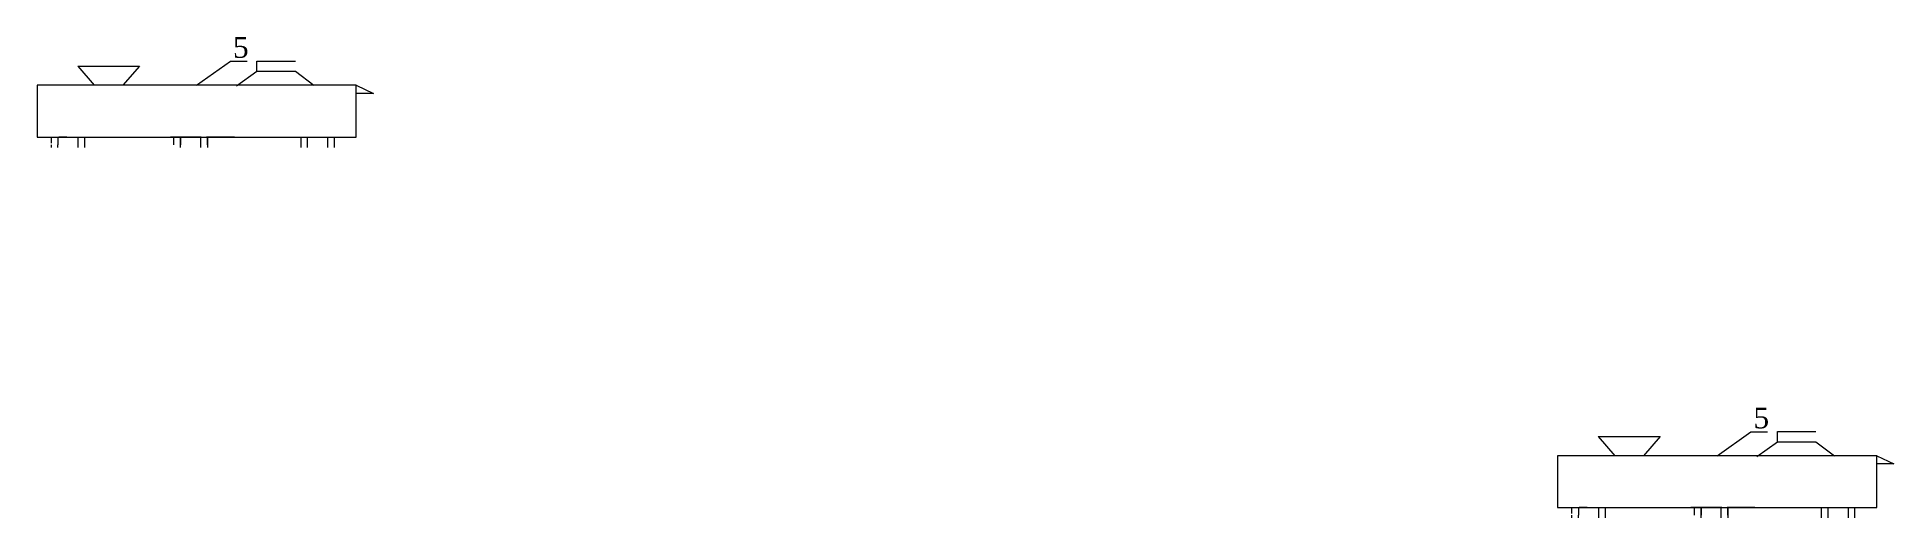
# Model space of a CAD drawing. Header units: inches. Extents: x -4475333 to 345677417, y -211198149 to 2125895.
# Drawn here: x -1899159 to -1863262, y 947473 to 956768 of the extents above; entities that cross this region are included whole.
import ezdxf

# ---------------------------------------------------------------- set-up
doc = ezdxf.new("R2010")
doc.units = ezdxf.units.IN
doc.header["$LTSCALE"] = 150
doc.header["$MEASUREMENT"] = 0
for name, color, linetype, lineweight in [('Duong vien', 7, 'Continuous', 50), ('EEEE', 7, 'Continuous', 0), ('KHUNG BVE', 7, 'Continuous', 0)]:
    doc.layers.add(name, color=color, linetype=linetype, lineweight=lineweight)
doc.styles.get("Standard").update_dxf_attribs({"font": 'times.ttf', "height": 100})

msp = doc.modelspace()

# ---------------------------------------------------------------- texts
at = {"color": 7, "linetype": 'ByBlock', "lineweight": 18, "char_height": 400, "width": 236.121, "attachment_point": 1}
for insert in [(-1895372.3, 956768.1), (-1865975.1, 949604.4)]:
    msp.add_mtext('5', dxfattribs=dict(at, insert=insert))

# ---------------------------------------------------------------- linework, layer by layer
at = {"layer": 'Duong vien', "color": 7, "linetype": 'Continuous', "lineweight": 18, "ltscale": 10}
for p, q in [((-1896074.7, 955836.7), (-1895421.8, 956300.6)), ((-1895421.8, 956300.6), (-1895098.9, 956300.6)), ((-1866677.5, 948672.9), (-1866024.6, 949136.9)), ((-1866024.6, 949136.9), (-1865701.7, 949136.9))]:
    msp.add_line(p, q, dxfattribs=at)
at = {"layer": 'EEEE', "color": 7, "linetype": 'Continuous', "lineweight": 18, "ltscale": 10}
for p, q in [((-1894909.5, 956108.4), (-1894909.5, 956303.9)), ((-1894909.5, 956303.9), (-1894166, 956303.9)), ((-1898374.3, 956208.1), (-1898053.3, 955836.6)), ((-1898374.3, 956208.1), (-1897178.3, 956208.1)), ((-1897178.3, 956208.1), (-1897499.3, 955837.1)), ((-1895306.5, 955826.4), (-1894909.5, 956108.4)), ((-1894909.5, 956108.4), (-1894166, 956108.4)), ((-1894166, 956108.4), (-1893807.8, 955836.6)), ((-1899159, 954836.6), (-1893078.4, 954836.6)), ((-1899159, 954836.6), (-1892990.4, 954836.6)), ((-1898755.6, 954836.6), (-1898755.6, 954686.6)), ((-1898587.1, 954836.7), (-1898740.4, 954836.7)), ((-1898371.9, 954836.6), (-1898371.9, 954686.6)), ((-1895987.8, 954836.6), (-1896581.9, 954836.6)), ((-1896521.1, 954836.6), (-1896521.1, 954686.6)), ((-1896386.2, 954836.6), (-1896386.2, 954686.6)), ((-1896002.6, 954836.6), (-1896002.6, 954686.6)), ((-1895345.3, 954836.6), (-1895881.6, 954836.6)), ((-1893545.4, 954836.6), (-1893545.4, 954686.6)), ((-1865512.3, 948944.7), (-1865512.3, 949140.2)), ((-1865512.3, 949140.2), (-1864768.8, 949140.2)), ((-1868977.1, 949044.3), (-1868656.1, 948672.9)), ((-1868977.1, 949044.3), (-1867781.1, 949044.3)), ((-1867781.1, 949044.3), (-1868102.1, 948673.4)), ((-1865909.3, 948662.6), (-1865512.3, 948944.7)), ((-1865512.3, 948944.7), (-1864768.8, 948944.7)), ((-1864768.8, 948944.7), (-1864410.6, 948672.9)), ((-1869761.8, 947672.9), (-1863681.2, 947672.9)), ((-1869761.8, 947672.9), (-1863593.2, 947672.9)), ((-1869358.4, 947672.9), (-1869358.4, 947522.9)), ((-1869189.9, 947672.9), (-1869343.2, 947672.9)), ((-1868974.7, 947672.9), (-1868974.7, 947522.9)), ((-1866590.6, 947672.9), (-1867184.7, 947672.9)), ((-1867123.9, 947672.9), (-1867123.9, 947522.9)), ((-1866989, 947672.9), (-1866989, 947522.9)), ((-1866605.4, 947672.9), (-1866605.4, 947522.9)), ((-1865948.1, 947672.9), (-1866484.4, 947672.9)), ((-1864148.2, 947672.9), (-1864148.2, 947522.9))]:
    msp.add_line(p, q, dxfattribs=at)
at = {"layer": 'KHUNG BVE', "lineweight": 0}
for p, q in [((-1892990.4, 955836.6), (-1899159, 955836.6)), ((-1899159, 955836.6), (-1899159, 954836.6)), ((-1892990.4, 954836.6), (-1892990.4, 955836.6)), ((-1892990.4, 955836.6), (-1892659, 955678.9)), ((-1892659, 955678.9), (-1892990.4, 955678.9)), ((-1898890.4, 954836.6), (-1898890.4, 954718.2)), ((-1898890.4, 954686.6), (-1898890.4, 954636.6)), ((-1898755.6, 954636.6), (-1898755.6, 954686.6)), ((-1898371.9, 954686.6), (-1898371.9, 954636.6)), ((-1898236.9, 954686.6), (-1898236.9, 954836.6)), ((-1898236.9, 954636.6), (-1898236.9, 954686.6)), ((-1896386.2, 954636.6), (-1896386.2, 954836.6)), ((-1896002.6, 954836.6), (-1896002.6, 954636.6)), ((-1895867.6, 954686.6), (-1895867.6, 954836.6)), ((-1895867.6, 954836.6), (-1895867.6, 954636.6)), ((-1894063.9, 954836.6), (-1894063.9, 954636.6)), ((-1893929.1, 954636.6), (-1893929.1, 954836.6)), ((-1893545.4, 954836.6), (-1893545.4, 954636.6)), ((-1893410.4, 954636.6), (-1893410.4, 954836.6)), ((-1863593.2, 948672.9), (-1869761.8, 948672.9)), ((-1869761.8, 948672.9), (-1869761.8, 947672.9)), ((-1863593.2, 947672.9), (-1863593.2, 948672.9)), ((-1863593.2, 948672.9), (-1863261.8, 948515.2)), ((-1863261.8, 948515.2), (-1863593.2, 948515.2)), ((-1869493.2, 947672.9), (-1869493.2, 947554.4)), ((-1869493.2, 947522.9), (-1869493.2, 947472.9)), ((-1869358.4, 947472.9), (-1869358.4, 947522.9)), ((-1868974.7, 947522.9), (-1868974.7, 947472.9)), ((-1868839.7, 947522.9), (-1868839.7, 947672.9)), ((-1868839.7, 947472.9), (-1868839.7, 947522.9)), ((-1866989, 947472.9), (-1866989, 947672.9)), ((-1866605.4, 947672.9), (-1866605.4, 947472.9)), ((-1866470.4, 947522.9), (-1866470.4, 947672.9)), ((-1866470.4, 947672.9), (-1866470.4, 947472.9)), ((-1864666.7, 947672.9), (-1864666.7, 947472.9)), ((-1864531.9, 947472.9), (-1864531.9, 947672.9)), ((-1864148.2, 947672.9), (-1864148.2, 947472.9)), ((-1864013.2, 947472.9), (-1864013.2, 947672.9))]:
    msp.add_line(p, q, dxfattribs=at)
msp.add_circle((-1916098.2, 889715.1), 188435.9, dxfattribs=at)

msp.set_redraw_order([(e.dxf.handle, doc.entitydb.next_handle()) for e in msp.query("TEXT MTEXT ATTDEF DIMENSION ARC_DIMENSION")])  # texts and dimensions are drawn at this point

doc.saveas('drawing.dxf')
